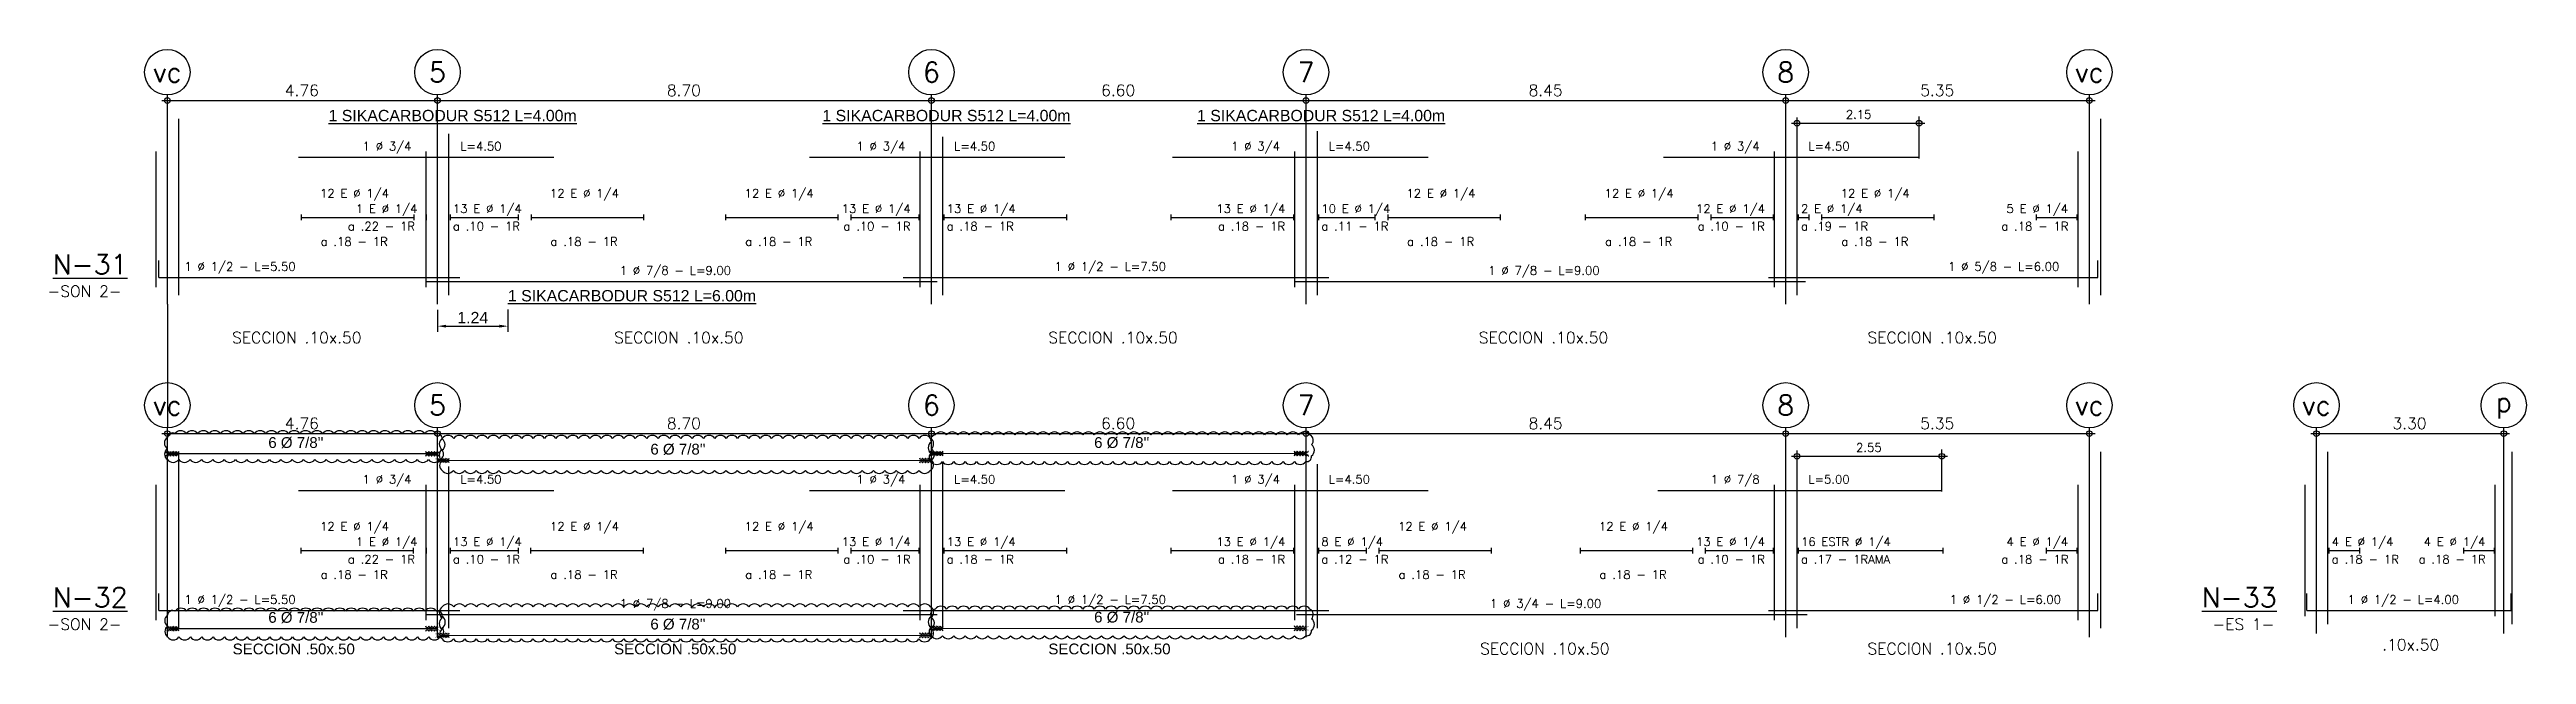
# Model space of a CAD drawing. Header units: millimetres. Extents: x 1 to 301, y -42 to 59.
# Drawn here: x 79.12 to 122.76, y 32.6 to 43.26 of the extents above; entities that cross this region are included whole.
import ezdxf
from ezdxf.enums import TextEntityAlignment as Align

# ---------------------------------------------------------------- set-up
doc = ezdxf.new("R2010")
doc.units = ezdxf.units.MM
doc.header["$LTSCALE"] = 0.0003
doc.header["$PDMODE"] = 34
doc.header["$PDSIZE"] = 0.1
for name, color, linetype in [('SIM-ACHURADOS', 8, 'Continuous'), ('SIM-COTAS', 1, 'Continuous'), ('SIM-FIBRACARB', 4, 'Continuous')]:
    doc.layers.add(name, color=color, linetype=linetype)
doc.styles.add('ARIAL EE', font='arial.ttf')
doc.styles.add('P140', font='SIMPLEX', dxfattribs={"height": 0.35})
doc.styles.add('P60', font='SIMPLEX', dxfattribs={"height": 0.16})
doc.styles.add('P80', font='SIMPLEX', dxfattribs={"height": 0.2})
doc.dimstyles.new('RE - STANDAR', dxfattribs={"dimtxt": 0.002, "dimasz": 0.0015, "dimexe": 0.001, "dimexo": 0.001, "dimgap": 0.0005, "dimtad": 1, "dimzin": 4, "dimdsep": 46, "dimtxsty": 'ARIAL EE', "dimcen": -0.001, "dimclrd": 256, "dimclre": 256, "dimclrt": 2, "dimadec": 0, "dimazin": 0, "dimtfac": 1, "dimtix": 1, "dimtofl": 0, "dimtmove": 1, "dimatfit": 0, "dimfxl": 0.0015, "dimtolj": 1, "dimtzin": 4, "dimlwd": -1, "dimlwe": -1, "dimarcsym": 0})

msp = doc.modelspace()

# ---------------------------------------------------------------- texts
at = {"layer": 'SIM-ACHURADOS', "style": 'P140'}
for s, p in [('vc', (81.2, 42.861)), ('5', (85.96, 42.861)), ('6', (94.66, 42.861)), ('7', (101.26, 42.861)), ('8', (109.71, 42.861)), ('vc', (115.06, 42.861)), ('5', (85.96, 36.991)), ('6', (94.66, 36.991)), ('7', (101.26, 36.991)), ('8', (109.71, 36.991)), ('p', (122.36, 36.991)), ('vc', (81.2, 36.991)), ('vc', (115.06, 36.991)), ('vc', (119.06, 36.991))]:
    msp.add_text(s, height=0.35, dxfattribs=at).set_placement(p, align=Align.MIDDLE)
at = {"layer": 'SIM-ACHURADOS'}
for s, height, style, p in [('4.76', 0.2, 'P80', (83.27, 42.441)), ('8.70', 0.2, 'P80', (90, 42.441)), ('6.60', 0.2, 'P80', (97.65, 42.441)), ('8.45', 0.2, 'P80', (105.18, 42.441)), ('5.35', 0.2, 'P80', (112.08, 42.441)), ('2.15', 0.15, 'P60', (110.77, 42.041)), ('1 %%c 3/4', 0.15, 'P60', (84.64, 41.481)), ('L=4.50', 0.15, 'P60', (86.36, 41.481)), ('1 %%c 3/4', 0.15, 'P60', (93.34, 41.481)), ('L=4.50', 0.15, 'P60', (95.06, 41.481)), ('1 %%c 3/4', 0.15, 'P60', (99.94, 41.481)), ('L=4.50', 0.15, 'P60', (101.66, 41.481)), ('1 %%c 3/4', 0.15, 'P60', (108.39, 41.481)), ('L=4.50', 0.15, 'P60', (110.11, 41.481)), ('12 E %%c 1/4', 0.15, 'P60', (83.89, 40.651)), ('12 E %%c 1/4', 0.15, 'P60', (87.94, 40.651)), ('12 E %%c 1/4', 0.15, 'P60', (91.37, 40.651)), ('12 E %%c 1/4', 0.15, 'P60', (103.03, 40.651)), ('12 E %%c 1/4', 0.15, 'P60', (106.52, 40.651)), ('12 E %%c 1/4', 0.15, 'P60', (110.68, 40.651)), ('a .22 - 1R', 0.15, 'P60', (84.38, 40.071)), ('1 E %%c 1/4', 0.15, 'P60', (84.52, 40.381)), ('a .10 - 1R', 0.15, 'P60', (86.23, 40.071)), ('13 E %%c 1/4', 0.15, 'P60', (86.23, 40.381)), ('13 E %%c 1/4', 0.15, 'P60', (93.08, 40.381)), ('a .10 - 1R', 0.15, 'P60', (93.11, 40.071)), ('a .18 - 1R', 0.15, 'P60', (94.93, 40.071)), ('13 E %%c 1/4', 0.15, 'P60', (94.93, 40.381)), ('13 E %%c 1/4', 0.15, 'P60', (99.68, 40.381)), ('a .18 - 1R', 0.15, 'P60', (99.71, 40.071)), ('a .11 - 1R', 0.15, 'P60', (101.53, 40.071)), ('10 E %%c 1/4', 0.15, 'P60', (101.53, 40.381)), ('12 E %%c 1/4', 0.15, 'P60', (108.13, 40.381)), ('a .10 - 1R', 0.15, 'P60', (108.16, 40.071)), ('2 E %%c 1/4', 0.15, 'P60', (109.98, 40.381)), ('a .19 - 1R', 0.15, 'P60', (109.98, 40.071)), ('a .18 - 1R', 0.15, 'P60', (113.51, 40.071)), ('5 E %%c 1/4', 0.15, 'P60', (113.6, 40.381)), ('a .18 - 1R', 0.15, 'P60', (83.9, 39.801)), ('a .18 - 1R', 0.15, 'P60', (87.95, 39.801)), ('a .18 - 1R', 0.15, 'P60', (91.38, 39.801)), ('a .18 - 1R', 0.15, 'P60', (103.04, 39.801)), ('a .18 - 1R', 0.15, 'P60', (106.53, 39.801)), ('a .18 - 1R', 0.15, 'P60', (110.69, 39.801)), ('1 %%c 1/2 - L=5.50', 0.15, 'P60', (81.5, 39.361)), ('1 %%c 7/8 - L=9.00', 0.15, 'P60', (89.17, 39.291)), ('1 %%c 1/2 - L=7.50', 0.15, 'P60', (96.83, 39.361)), ('1 %%c 7/8 - L=9.00', 0.15, 'P60', (104.47, 39.291)), ('1 %%c 5/8 - L=6.00', 0.15, 'P60', (112.57, 39.361)), ('-SON 2-', 0.2, 'P80', (79.09, 38.901)), ('SECCION .10x.50', 0.2, 'P80', (82.34, 38.084)), ('SECCION .10x.50', 0.2, 'P80', (89.07, 38.084)), ('SECCION .10x.50', 0.2, 'P80', (96.72, 38.084)), ('SECCION .10x.50', 0.2, 'P80', (104.304, 38.084)), ('SECCION .10x.50', 0.2, 'P80', (111.15, 38.084)), ('4.76', 0.2, 'P80', (83.27, 36.571)), ('8.70', 0.2, 'P80', (90, 36.571)), ('6.60', 0.2, 'P80', (97.65, 36.571)), ('8.45', 0.2, 'P80', (105.18, 36.571)), ('5.35', 0.2, 'P80', (112.08, 36.571)), ('3.30', 0.2, 'P80', (120.4, 36.571)), ('2.55', 0.15, 'P60', (110.95, 36.171)), ('1 %%c 3/4', 0.15, 'P60', (84.64, 35.611)), ('1 %%c 3/4', 0.15, 'P60', (93.34, 35.611)), ('1 %%c 3/4', 0.15, 'P60', (99.94, 35.611)), ('1 %%c 7/8', 0.15, 'P60', (108.39, 35.611)), ('L=4.50', 0.15, 'P60', (86.36, 35.611)), ('L=4.50', 0.15, 'P60', (95.06, 35.611)), ('L=4.50', 0.15, 'P60', (101.66, 35.611)), ('L=5.00', 0.15, 'P60', (110.11, 35.611)), ('12 E %%c 1/4', 0.15, 'P60', (83.89, 34.781)), ('12 E %%c 1/4', 0.15, 'P60', (87.94, 34.781)), ('12 E %%c 1/4', 0.15, 'P60', (91.37, 34.781)), ('12 E %%c 1/4', 0.15, 'P60', (102.88, 34.781)), ('12 E %%c 1/4', 0.15, 'P60', (106.42, 34.781)), ('1 E %%c 1/4', 0.15, 'P60', (84.52, 34.511)), ('13 E %%c 1/4', 0.15, 'P60', (86.23, 34.511)), ('13 E %%c 1/4', 0.15, 'P60', (93.08, 34.511)), ('13 E %%c 1/4', 0.15, 'P60', (94.93, 34.511)), ('13 E %%c 1/4', 0.15, 'P60', (99.68, 34.511)), ('8 E %%c 1/4', 0.15, 'P60', (101.53, 34.511)), ('13 E %%c 1/4', 0.15, 'P60', (108.13, 34.511)), ('16 ESTR %%c 1/4', 0.15, 'P60', (109.98, 34.511)), ('4 E %%c 1/4', 0.15, 'P60', (113.6, 34.511)), ('4 E %%c 1/4', 0.15, 'P60', (119.33, 34.511)), ('4 E %%c 1/4', 0.15, 'P60', (120.95, 34.511)), ('a .18 - 1R', 0.15, 'P60', (83.9, 33.931)), ('a .22 - 1R', 0.15, 'P60', (84.38, 34.201)), ('a .10 - 1R', 0.15, 'P60', (86.23, 34.201)), ('a .18 - 1R', 0.15, 'P60', (87.95, 33.931)), ('a .18 - 1R', 0.15, 'P60', (91.38, 33.931)), ('a .10 - 1R', 0.15, 'P60', (93.11, 34.201)), ('a .18 - 1R', 0.15, 'P60', (94.93, 34.201)), ('a .18 - 1R', 0.15, 'P60', (99.71, 34.201)), ('a .12 - 1R', 0.15, 'P60', (101.53, 34.201)), ('a .18 - 1R', 0.15, 'P60', (102.89, 33.931)), ('a .18 - 1R', 0.15, 'P60', (106.43, 33.931)), ('a .10 - 1R', 0.15, 'P60', (108.16, 34.201)), ('a .17 - 1RAMA', 0.15, 'P60', (109.98, 34.201)), ('a .18 - 1R', 0.15, 'P60', (113.51, 34.201)), ('a .18 - 1R', 0.15, 'P60', (119.33, 34.201)), ('a .18 - 1R', 0.15, 'P60', (120.86, 34.201)), ('1 %%c 1/2 - L=5.50', 0.15, 'P60', (81.5, 33.491)), ('1 %%c 7/8 - L=9.00', 0.15, 'P60', (89.17, 33.421)), ('1 %%c 1/2 - L=7.50', 0.15, 'P60', (96.83, 33.491)), ('1 %%c 3/4 - L=9.00', 0.15, 'P60', (104.5, 33.421)), ('1 %%c 1/2 - L=6.00', 0.15, 'P60', (112.6, 33.491)), ('1 %%c 1/2 - L=4.00', 0.15, 'P60', (119.61, 33.491)), ('-SON 2-', 0.2, 'P80', (79.09, 33.031)), ('-ES 1-', 0.2, 'P80', (117.23, 33.031)), ('SECCION .10x.50', 0.2, 'P80', (104.326, 32.601)), ('SECCION .10x.50', 0.2, 'P80', (111.15, 32.601)), ('.10x.50', 0.2, 'P80', (120.22, 32.671))]:
    msp.add_text(s, height=height, dxfattribs=dict(at, style=style)).set_placement(p)
at = {"layer": 'SIM-ACHURADOS', "style": 'P140'}
for s, p in [('%%UN-31', (80.5, 39.301)), ('%%UN-32', (80.5, 33.431)), ('%%UN-33', (118.36, 33.431))]:
    msp.add_text(s, height=0.35, dxfattribs=at).set_placement(p, align=Align.RIGHT)
at = {"layer": 'SIM-FIBRACARB', "style": 'ARIAL EE'}
for s, p in [("6 %%C 7/8'' ", (82.978, 36.239)), ("6 %%C 7/8'' ", (89.709, 36.122)), ("6 %%C 7/8'' ", (97.527, 36.239)), ("6 %%C 7/8'' ", (82.978, 33.157)), ("6 %%C 7/8'' ", (89.709, 33.039)), ("6 %%C 7/8'' ", (97.527, 33.162)), ('SECCION .50x.50', (82.35, 32.601)), ('SECCION .50x.50', (89.07, 32.601)), ('SECCION .50x.50', (96.72, 32.601))]:
    msp.add_text(s, height=0.19, dxfattribs=at).set_placement(p)
at = {"layer": 'SIM-FIBRACARB', "char_height": 0.2, "attachment_point": 1, "style": 'ARIAL EE'}
for s, width, insert in [('{\\L1 SIKACARBODUR S512 L=4.00m}', 4.52742, (84.04, 42.197)), ('{\\L1 SIKACARBODUR S512 L=4.00m}', 4.45516, (92.74, 42.197)), ('{\\L1 SIKACARBODUR S512 L=4.00m}', 4.4846, (99.34, 42.197)), ('{\\L1 SIKACARBODUR S512 L=6.00m}', 5.17015, (87.2, 39.022))]:
    msp.add_mtext_dynamic_manual_height_columns(s, width=width, gutter_width=0.005, heights=[0], dxfattribs=dict(at, insert=insert))

# ---------------------------------------------------------------- blocks, each defined once
blk = doc.blocks.new('*D22')
at = {"layer": 'SIM-COTAS', "transparency": 16777216}
for p, q in [((85.96, 38.671), (85.96, 38.285)), ((87.2, 38.678), (87.2, 38.285)), ((86.11, 38.385), (87.05, 38.385))]:
    blk.add_line(p, q, dxfattribs=at)
for points in [[(86.11, 38.41), (86.11, 38.36), (85.96, 38.385)], [(87.05, 38.41), (87.05, 38.36), (87.2, 38.385)]]:
    blk.add_solid(points, dxfattribs=at)
at = {"layer": 'SIM-COTAS', "color": 2, "transparency": 16777216, "insert": (86.58, 38.536), "char_height": 0.2, "attachment_point": 5, "style": 'ARIAL EE'}
blk.add_mtext('\\A1;1.24', dxfattribs=at)

# ---------------------------------------------------------------- dimensions: what is measured, and where the dimension line sits
at = {"layer": 'SIM-COTAS'}
dim = msp.add_linear_dim(base=(87.2, 38.385), p1=(85.96, 38.771), p2=(87.2, 38.778), dimstyle='RE - STANDAR', dxfattribs=at)
dim.commit()
dim.dimension.update_dxf_attribs({"geometry": '*D22', "text_midpoint": (86.58, 38.536)})

# ---------------------------------------------------------------- hatches: boundary and pattern name
at = {"layer": 'SIM-ACHURADOS'}
h = msp.add_hatch(dxfattribs=at)
h.set_pattern_fill('AR-SAND', color=256, scale=0.00039)
h.set_pattern_definition([(37.5, (72.411537, 55.009249), (-0.000624012, 0.019087116), [0, -0.01505712, 0, -0.0168402, 0, -0.01609725]), (7.5, (72.411537, 55.009249), (0.017531408, 0.02795618), [0, -0.00812292, 0, -0.01357122, 0, -0.00520065]), (327.5, (72.399353, 55.009249), (0.030848702, 5.605e-05), [0, -0.004953, 0, -0.0178308, 0, -0.0232791]), (317.5, (72.399353, 55.009249), (0.0297787, 0.008694244), [0, -0.0024765, 0, -0.01168908, 0, -0.0133731])])
edge = h.paths.add_edge_path()
edge.add_arc((81.18, 36.179), 0.025, 180, 360)
edge.add_arc((81.23, 36.179), 0.025, 180, 360)
edge.add_arc((81.28, 36.179), 0.025, 180, 360)
edge.add_arc((81.33, 36.179), 0.025, 180, 360)
edge.add_arc((81.38, 36.179), 0.025, 180, 360)
edge.add_line((81.405, 36.179), (81.405, 36.092))
edge.add_arc((81.38, 36.092), 0.025, 0, 180)
edge.add_arc((81.33, 36.092), 0.025, 0, 180)
edge.add_arc((81.28, 36.092), 0.025, 0, 180)
edge.add_arc((81.23, 36.092), 0.025, 0, 180)
edge.add_arc((81.18, 36.092), 0.025, 0, 180)
edge.add_arc((81.157, 36.135), 0.0434, 267.5097, 452.4903)
h = msp.add_hatch(dxfattribs=at)
h.set_pattern_fill('AR-SAND', color=256, scale=0.00039)
h.set_pattern_definition([(37.5, (76.760587, 55.00877), (-0.000624012, 0.019087116), [0, -0.01505712, 0, -0.0168402, 0, -0.01609725]), (7.5, (76.760587, 55.00877), (0.017531408, 0.02795618), [0, -0.00812292, 0, -0.01357122, 0, -0.00520065]), (327.5, (76.748403, 55.00877), (0.030848702, 5.605e-05), [0, -0.004953, 0, -0.0178308, 0, -0.0232791]), (317.5, (76.748403, 55.00877), (0.0297787, 0.008694244), [0, -0.0024765, 0, -0.01168908, 0, -0.0133731])])
edge = h.paths.add_edge_path()
edge.add_arc((85.98, 36.178), 0.025, 180, 360, ccw=False)
edge.add_arc((85.93, 36.178), 0.025, 180, 360, ccw=False)
edge.add_arc((85.88, 36.178), 0.025, 180, 360, ccw=False)
edge.add_arc((85.83, 36.178), 0.025, 180, 360, ccw=False)
edge.add_arc((85.78, 36.178), 0.025, 180, 360, ccw=False)
edge.add_line((85.755, 36.178), (85.755, 36.091))
edge.add_arc((85.78, 36.091), 0.025, 360, 540, ccw=False)
edge.add_arc((85.83, 36.091), 0.025, 360, 540, ccw=False)
edge.add_arc((85.88, 36.091), 0.025, 360, 540, ccw=False)
edge.add_arc((85.93, 36.091), 0.025, 360, 540, ccw=False)
edge.add_arc((85.98, 36.091), 0.025, 360, 540, ccw=False)
edge.add_arc((86.004, 36.135), 0.0434, 87.5097, 272.4903, ccw=False)
h = msp.add_hatch(dxfattribs=at)
h.set_pattern_fill('AR-SAND', color=256, scale=0.00039)
h.set_pattern_definition([(37.5, (77.171537, 54.892055), (-0.000624012, 0.019087116), [0, -0.01505712, 0, -0.0168402, 0, -0.01609725]), (7.5, (77.171537, 54.892055), (0.017531408, 0.02795618), [0, -0.00812292, 0, -0.01357122, 0, -0.00520065]), (327.5, (77.159353, 54.892055), (0.030848702, 5.605e-05), [0, -0.004953, 0, -0.0178308, 0, -0.0232791]), (317.5, (77.159353, 54.892055), (0.0297787, 0.008694244), [0, -0.0024765, 0, -0.01168908, 0, -0.0133731])])
edge = h.paths.add_edge_path()
edge.add_arc((85.94, 36.061), 0.025, 180, 360)
edge.add_arc((85.99, 36.061), 0.025, 180, 360)
edge.add_arc((86.04, 36.061), 0.025, 180, 360)
edge.add_arc((86.09, 36.061), 0.025, 180, 360)
edge.add_arc((86.14, 36.061), 0.025, 180, 360)
edge.add_line((86.165, 36.061), (86.165, 35.975))
edge.add_arc((86.14, 35.975), 0.025, 0, 180)
edge.add_arc((86.09, 35.975), 0.025, 0, 180)
edge.add_arc((86.04, 35.975), 0.025, 0, 180)
edge.add_arc((85.99, 35.975), 0.025, 0, 180)
edge.add_arc((85.94, 35.975), 0.025, 0, 180)
edge.add_arc((85.917, 36.018), 0.0434, 267.5097, 452.4903)
h = msp.add_hatch(dxfattribs=at)
h.set_pattern_fill('AR-SAND', color=256, scale=0.00039)
h.set_pattern_definition([(37.5, (85.460587, 54.891576), (-0.000624012, 0.019087116), [0, -0.01505712, 0, -0.0168402, 0, -0.01609725]), (7.5, (85.460587, 54.891576), (0.017531408, 0.02795618), [0, -0.00812292, 0, -0.01357122, 0, -0.00520065]), (327.5, (85.448403, 54.891576), (0.030848702, 5.605e-05), [0, -0.004953, 0, -0.0178308, 0, -0.0232791]), (317.5, (85.448403, 54.891576), (0.0297787, 0.008694244), [0, -0.0024765, 0, -0.01168908, 0, -0.0133731])])
edge = h.paths.add_edge_path()
edge.add_arc((94.68, 36.061), 0.025, 180, 360, ccw=False)
edge.add_arc((94.63, 36.061), 0.025, 180, 360, ccw=False)
edge.add_arc((94.58, 36.061), 0.025, 180, 360, ccw=False)
edge.add_arc((94.53, 36.061), 0.025, 180, 360, ccw=False)
edge.add_arc((94.48, 36.061), 0.025, 180, 360, ccw=False)
edge.add_line((94.455, 36.061), (94.455, 35.974))
edge.add_arc((94.48, 35.974), 0.025, 360, 540, ccw=False)
edge.add_arc((94.53, 35.974), 0.025, 360, 540, ccw=False)
edge.add_arc((94.58, 35.974), 0.025, 360, 540, ccw=False)
edge.add_arc((94.63, 35.974), 0.025, 360, 540, ccw=False)
edge.add_arc((94.68, 35.974), 0.025, 360, 540, ccw=False)
edge.add_arc((94.704, 36.018), 0.0434, 87.5097, 272.4903, ccw=False)
h = msp.add_hatch(dxfattribs=at)
h.set_pattern_fill('AR-SAND', color=256, scale=0.00039)
h.set_pattern_definition([(37.5, (85.871537, 55.014601), (-0.000624012, 0.019087116), [0, -0.01505712, 0, -0.0168402, 0, -0.01609725]), (7.5, (85.871537, 55.0146), (0.017531408, 0.02795618), [0, -0.00812292, 0, -0.01357122, 0, -0.00520065]), (327.5, (85.859353, 55.014601), (0.030848702, 5.605e-05), [0, -0.004953, 0, -0.0178308, 0, -0.0232791]), (317.5, (85.859353, 55.0146), (0.0297787, 0.008694244), [0, -0.0024765, 0, -0.01168908, 0, -0.0133731])])
edge = h.paths.add_edge_path()
edge.add_arc((94.64, 36.184), 0.025, 180, 360)
edge.add_arc((94.69, 36.184), 0.025, 180, 360)
edge.add_arc((94.74, 36.184), 0.025, 180, 360)
edge.add_arc((94.79, 36.184), 0.025, 180, 360)
edge.add_arc((94.84, 36.184), 0.025, 180, 360)
edge.add_line((94.865, 36.184), (94.865, 36.097))
edge.add_arc((94.84, 36.097), 0.025, 0, 180)
edge.add_arc((94.79, 36.097), 0.025, 0, 180)
edge.add_arc((94.74, 36.097), 0.025, 0, 180)
edge.add_arc((94.69, 36.097), 0.025, 0, 180)
edge.add_arc((94.64, 36.097), 0.025, 0, 180)
edge.add_arc((94.617, 36.141), 0.0434, 267.5097, 452.4903)
h = msp.add_hatch(dxfattribs=at)
h.set_pattern_fill('AR-SAND', color=256, scale=0.00039)
h.set_pattern_definition([(37.5, (92.060587, 55.013889), (-0.000624012, 0.019087116), [0, -0.01505712, 0, -0.0168402, 0, -0.01609725]), (7.5, (92.060587, 55.01389), (0.017531408, 0.02795618), [0, -0.00812292, 0, -0.01357122, 0, -0.00520065]), (327.5, (92.048403, 55.013889), (0.030848702, 5.605e-05), [0, -0.004953, 0, -0.0178308, 0, -0.0232791]), (317.5, (92.048403, 55.01389), (0.0297787, 0.008694244), [0, -0.0024765, 0, -0.01168908, 0, -0.0133731])])
edge = h.paths.add_edge_path()
edge.add_arc((101.28, 36.183), 0.025, 180, 360, ccw=False)
edge.add_arc((101.23, 36.183), 0.025, 180, 360, ccw=False)
edge.add_arc((101.18, 36.183), 0.025, 180, 360, ccw=False)
edge.add_arc((101.13, 36.183), 0.025, 180, 360, ccw=False)
edge.add_arc((101.08, 36.183), 0.025, 180, 360, ccw=False)
edge.add_line((101.055, 36.183), (101.055, 36.097))
edge.add_arc((101.08, 36.097), 0.025, 360, 540, ccw=False)
edge.add_arc((101.13, 36.097), 0.025, 360, 540, ccw=False)
edge.add_arc((101.18, 36.097), 0.025, 360, 540, ccw=False)
edge.add_arc((101.23, 36.097), 0.025, 360, 540, ccw=False)
edge.add_arc((101.28, 36.097), 0.025, 360, 540, ccw=False)
edge.add_arc((101.304, 36.14), 0.0434, 87.5097, 272.4903, ccw=False)
h = msp.add_hatch(dxfattribs=at)
h.set_pattern_fill('AR-SAND', color=256, scale=0.00039)
h.set_pattern_definition([(37.5, (72.411537, 51.926469), (-0.000624012, 0.019087116), [0, -0.01505712, 0, -0.0168402, 0, -0.01609725]), (7.5, (72.411537, 51.926469), (0.017531408, 0.02795618), [0, -0.00812292, 0, -0.01357122, 0, -0.00520065]), (327.5, (72.399353, 51.926469), (0.030848702, 5.605e-05), [0, -0.004953, 0, -0.0178308, 0, -0.0232791]), (317.5, (72.399353, 51.926469), (0.0297787, 0.008694244), [0, -0.0024765, 0, -0.01168908, 0, -0.0133731])])
edge = h.paths.add_edge_path()
edge.add_arc((81.18, 33.096), 0.025, 180, 360)
edge.add_arc((81.23, 33.096), 0.025, 180, 360)
edge.add_arc((81.28, 33.096), 0.025, 180, 360)
edge.add_arc((81.33, 33.096), 0.025, 180, 360)
edge.add_arc((81.38, 33.096), 0.025, 180, 360)
edge.add_line((81.405, 33.096), (81.405, 33.009))
edge.add_arc((81.38, 33.009), 0.025, 0, 180)
edge.add_arc((81.33, 33.009), 0.025, 0, 180)
edge.add_arc((81.28, 33.009), 0.025, 0, 180)
edge.add_arc((81.23, 33.009), 0.025, 0, 180)
edge.add_arc((81.18, 33.009), 0.025, 0, 180)
edge.add_arc((81.157, 33.052), 0.0434, 267.5097, 452.4903)
h = msp.add_hatch(dxfattribs=at)
h.set_pattern_fill('AR-SAND', color=256, scale=0.00039)
h.set_pattern_definition([(37.5, (76.760587, 51.92599), (-0.000624012, 0.019087116), [0, -0.01505712, 0, -0.0168402, 0, -0.01609725]), (7.5, (76.760587, 51.92599), (0.017531408, 0.02795618), [0, -0.00812292, 0, -0.01357122, 0, -0.00520065]), (327.5, (76.748403, 51.92599), (0.030848702, 5.605e-05), [0, -0.004953, 0, -0.0178308, 0, -0.0232791]), (317.5, (76.748403, 51.92599), (0.0297787, 0.008694244), [0, -0.0024765, 0, -0.01168908, 0, -0.0133731])])
edge = h.paths.add_edge_path()
edge.add_arc((85.98, 33.095), 0.025, 180, 360, ccw=False)
edge.add_arc((85.93, 33.095), 0.025, 180, 360, ccw=False)
edge.add_arc((85.88, 33.095), 0.025, 180, 360, ccw=False)
edge.add_arc((85.83, 33.095), 0.025, 180, 360, ccw=False)
edge.add_arc((85.78, 33.095), 0.025, 180, 360, ccw=False)
edge.add_line((85.755, 33.095), (85.755, 33.009))
edge.add_arc((85.78, 33.009), 0.025, 360, 540, ccw=False)
edge.add_arc((85.83, 33.009), 0.025, 360, 540, ccw=False)
edge.add_arc((85.88, 33.009), 0.025, 360, 540, ccw=False)
edge.add_arc((85.93, 33.009), 0.025, 360, 540, ccw=False)
edge.add_arc((85.98, 33.009), 0.025, 360, 540, ccw=False)
edge.add_arc((86.004, 33.052), 0.0434, 87.5097, 272.4903, ccw=False)
h = msp.add_hatch(dxfattribs=at)
h.set_pattern_fill('AR-SAND', color=256, scale=0.00039)
h.set_pattern_definition([(37.5, (77.171537, 51.809275), (-0.000624012, 0.019087116), [0, -0.01505712, 0, -0.0168402, 0, -0.01609725]), (7.5, (77.171537, 51.809275), (0.017531408, 0.02795618), [0, -0.00812292, 0, -0.01357122, 0, -0.00520065]), (327.5, (77.159353, 51.809275), (0.030848702, 5.605e-05), [0, -0.004953, 0, -0.0178308, 0, -0.0232791]), (317.5, (77.159353, 51.809275), (0.0297787, 0.008694244), [0, -0.0024765, 0, -0.01168908, 0, -0.0133731])])
edge = h.paths.add_edge_path()
edge.add_arc((85.94, 32.979), 0.025, 180, 360)
edge.add_arc((85.99, 32.979), 0.025, 180, 360)
edge.add_arc((86.04, 32.979), 0.025, 180, 360)
edge.add_arc((86.09, 32.979), 0.025, 180, 360)
edge.add_arc((86.14, 32.979), 0.025, 180, 360)
edge.add_line((86.165, 32.979), (86.165, 32.892))
edge.add_arc((86.14, 32.892), 0.025, 0, 180)
edge.add_arc((86.09, 32.892), 0.025, 0, 180)
edge.add_arc((86.04, 32.892), 0.025, 0, 180)
edge.add_arc((85.99, 32.892), 0.025, 0, 180)
edge.add_arc((85.94, 32.892), 0.025, 0, 180)
edge.add_arc((85.917, 32.935), 0.0434, 267.5097, 452.4903)
h = msp.add_hatch(dxfattribs=at)
h.set_pattern_fill('AR-SAND', color=256, scale=0.00039)
h.set_pattern_definition([(37.5, (85.460587, 51.808796), (-0.000624012, 0.019087116), [0, -0.01505712, 0, -0.0168402, 0, -0.01609725]), (7.5, (85.460587, 51.808796), (0.017531408, 0.02795618), [0, -0.00812292, 0, -0.01357122, 0, -0.00520065]), (327.5, (85.448403, 51.808796), (0.030848702, 5.605e-05), [0, -0.004953, 0, -0.0178308, 0, -0.0232791]), (317.5, (85.448403, 51.808796), (0.0297787, 0.008694244), [0, -0.0024765, 0, -0.01168908, 0, -0.0133731])])
edge = h.paths.add_edge_path()
edge.add_arc((94.68, 32.978), 0.025, 180, 360, ccw=False)
edge.add_arc((94.63, 32.978), 0.025, 180, 360, ccw=False)
edge.add_arc((94.58, 32.978), 0.025, 180, 360, ccw=False)
edge.add_arc((94.53, 32.978), 0.025, 180, 360, ccw=False)
edge.add_arc((94.48, 32.978), 0.025, 180, 360, ccw=False)
edge.add_line((94.455, 32.978), (94.455, 32.891))
edge.add_arc((94.48, 32.891), 0.025, 360, 540, ccw=False)
edge.add_arc((94.53, 32.891), 0.025, 360, 540, ccw=False)
edge.add_arc((94.58, 32.891), 0.025, 360, 540, ccw=False)
edge.add_arc((94.63, 32.891), 0.025, 360, 540, ccw=False)
edge.add_arc((94.68, 32.891), 0.025, 360, 540, ccw=False)
edge.add_arc((94.704, 32.935), 0.0434, 87.5097, 272.4903, ccw=False)
h = msp.add_hatch(dxfattribs=at)
h.set_pattern_fill('AR-SAND', color=256, scale=0.00039)
h.set_pattern_definition([(37.5, (85.871537, 51.931821), (-0.000624012, 0.019087116), [0, -0.01505712, 0, -0.0168402, 0, -0.01609725]), (7.5, (85.871537, 51.93182), (0.017531408, 0.02795618), [0, -0.00812292, 0, -0.01357122, 0, -0.00520065]), (327.5, (85.859353, 51.931821), (0.030848702, 5.605e-05), [0, -0.004953, 0, -0.0178308, 0, -0.0232791]), (317.5, (85.859353, 51.93182), (0.0297787, 0.008694244), [0, -0.0024765, 0, -0.01168908, 0, -0.0133731])])
edge = h.paths.add_edge_path()
edge.add_arc((94.64, 33.101), 0.025, 180, 360)
edge.add_arc((94.69, 33.101), 0.025, 180, 360)
edge.add_arc((94.74, 33.101), 0.025, 180, 360)
edge.add_arc((94.79, 33.101), 0.025, 180, 360)
edge.add_arc((94.84, 33.101), 0.025, 180, 360)
edge.add_line((94.865, 33.101), (94.865, 33.014))
edge.add_arc((94.84, 33.014), 0.025, 0, 180)
edge.add_arc((94.79, 33.014), 0.025, 0, 180)
edge.add_arc((94.74, 33.014), 0.025, 0, 180)
edge.add_arc((94.69, 33.014), 0.025, 0, 180)
edge.add_arc((94.64, 33.014), 0.025, 0, 180)
edge.add_arc((94.617, 33.058), 0.0434, 267.5097, 452.4903)
h = msp.add_hatch(dxfattribs=at)
h.set_pattern_fill('AR-SAND', color=256, scale=0.00039)
h.set_pattern_definition([(37.5, (92.060587, 51.931109), (-0.000624012, 0.019087116), [0, -0.01505712, 0, -0.0168402, 0, -0.01609725]), (7.5, (92.060587, 51.93111), (0.017531408, 0.02795618), [0, -0.00812292, 0, -0.01357122, 0, -0.00520065]), (327.5, (92.048403, 51.931109), (0.030848702, 5.605e-05), [0, -0.004953, 0, -0.0178308, 0, -0.0232791]), (317.5, (92.048403, 51.93111), (0.0297787, 0.008694244), [0, -0.0024765, 0, -0.01168908, 0, -0.0133731])])
edge = h.paths.add_edge_path()
edge.add_arc((101.28, 33.101), 0.025, 180, 360, ccw=False)
edge.add_arc((101.23, 33.101), 0.025, 180, 360, ccw=False)
edge.add_arc((101.18, 33.101), 0.025, 180, 360, ccw=False)
edge.add_arc((101.13, 33.101), 0.025, 180, 360, ccw=False)
edge.add_arc((101.08, 33.101), 0.025, 180, 360, ccw=False)
edge.add_line((101.055, 33.101), (101.055, 33.014))
edge.add_arc((101.08, 33.014), 0.025, 360, 540, ccw=False)
edge.add_arc((101.13, 33.014), 0.025, 360, 540, ccw=False)
edge.add_arc((101.18, 33.014), 0.025, 360, 540, ccw=False)
edge.add_arc((101.23, 33.014), 0.025, 360, 540, ccw=False)
edge.add_arc((101.28, 33.014), 0.025, 360, 540, ccw=False)
edge.add_arc((101.304, 33.057), 0.0434, 87.5097, 272.4903, ccw=False)

# ---------------------------------------------------------------- linework, layer by layer
at = {"color": 6}
for points in [[(81.2, 36.036, 0.520567), (81.4, 36.036, 0.520567), (81.6, 36.036, 0.520567), (81.8, 36.036, 0.520567), (82, 36.036, 0.520567), (82.2, 36.036, 0.520567), (82.4, 36.036, 0.520567), (82.6, 36.036, 0.520567), (82.8, 36.036, 0.520567), (83, 36.036, 0.520567), (83.2, 36.036, 0.520567), (83.4, 36.036, 0.520567), (83.6, 36.036, 0.520567), (83.8, 36.036, 0.520567), (84, 36.036, 0.520567), (84.2, 36.036, 0.520567), (84.4, 36.036, 0.520567), (84.6, 36.036, 0.520567), (84.8, 36.036, 0.520567), (85, 36.036, 0.520567), (85.2, 36.036, 0.520567), (85.4, 36.036, 0.520567), (85.6, 36.036, 0.520567), (85.8, 36.036, 0.520567), (86, 36.036, 0.520567), (86.04, 36.197, 0.520567), (86.04, 36.397, 0.520567), (85.934, 36.491, 0.520567), (85.734, 36.491, 0.520567), (85.534, 36.491, 0.520567), (85.334, 36.491, 0.520567), (85.134, 36.491, 0.520567), (84.934, 36.491, 0.520567), (84.734, 36.491, 0.520567), (84.534, 36.491, 0.520567), (84.334, 36.491, 0.520567), (84.134, 36.491, 0.520567), (83.934, 36.491, 0.520567), (83.734, 36.491, 0.520567), (83.534, 36.491, 0.520567), (83.334, 36.491, 0.520567), (83.134, 36.491, 0.520567), (82.934, 36.491, 0.520567), (82.734, 36.491, 0.520567), (82.534, 36.491, 0.520567), (82.334, 36.491, 0.520567), (82.134, 36.491, 0.520567), (81.934, 36.491, 0.520567), (81.734, 36.491, 0.520567), (81.534, 36.491, 0.520567), (81.334, 36.491, 0.520567), (81.2, 36.425, 0.520567), (81.2, 36.225, 0.520567)], [(86.04, 35.843, 0.520567), (86.24, 35.843, 0.520567), (86.44, 35.843, 0.520567), (86.64, 35.843, 0.520567), (86.84, 35.843, 0.520567), (87.04, 35.843, 0.520567), (87.24, 35.843, 0.520567), (87.44, 35.843, 0.520567), (87.64, 35.843, 0.520567), (87.84, 35.843, 0.520567), (88.04, 35.843, 0.520567), (88.24, 35.843, 0.520567), (88.44, 35.843, 0.520567), (88.64, 35.843, 0.520567), (88.84, 35.843, 0.520567), (89.04, 35.843, 0.520567), (89.24, 35.843, 0.520567), (89.44, 35.843, 0.520567), (89.64, 35.843, 0.520567), (89.84, 35.843, 0.520567), (90.04, 35.843, 0.520567), (90.24, 35.843, 0.520567), (90.44, 35.843, 0.520567), (90.64, 35.843, 0.520567), (90.84, 35.843, 0.520567), (91.04, 35.843, 0.520567), (91.24, 35.843, 0.520567), (91.44, 35.843, 0.520567), (91.64, 35.843, 0.520567), (91.84, 35.843, 0.520567), (92.04, 35.843, 0.520567), (92.24, 35.843, 0.520567), (92.44, 35.843, 0.520567), (92.64, 35.843, 0.520567), (92.84, 35.843, 0.520567), (93.04, 35.843, 0.520567), (93.24, 35.843, 0.520567), (93.44, 35.843, 0.520567), (93.64, 35.843, 0.520567), (93.84, 35.843, 0.520567), (94.04, 35.843, 0.520567), (94.24, 35.843, 0.520567), (94.44, 35.843, 0.520567), (94.64, 35.843, 0.520567), (94.66, 36.023, 0.520567), (94.66, 36.223, 0.520567), (94.644, 36.407, 0.520567), (94.444, 36.407, 0.520567), (94.244, 36.407, 0.520567), (94.044, 36.407, 0.520567), (93.844, 36.407, 0.520567), (93.644, 36.407, 0.520567), (93.444, 36.407, 0.520567), (93.244, 36.407, 0.520567), (93.044, 36.407, 0.520567), (92.844, 36.407, 0.520567), (92.644, 36.407, 0.520567), (92.444, 36.407, 0.520567), (92.244, 36.407, 0.520567), (92.044, 36.407, 0.520567), (91.844, 36.407, 0.520567), (91.644, 36.407, 0.520567), (91.444, 36.407, 0.520567), (91.244, 36.407, 0.520567), (91.044, 36.407, 0.520567), (90.844, 36.407, 0.520567), (90.644, 36.407, 0.520567), (90.444, 36.407, 0.520567), (90.244, 36.407, 0.520567), (90.044, 36.407, 0.520567), (89.844, 36.407, 0.520567), (89.644, 36.407, 0.520567), (89.444, 36.407, 0.520567), (89.244, 36.407, 0.520567), (89.044, 36.407, 0.520567), (88.844, 36.407, 0.520567), (88.644, 36.407, 0.520567), (88.444, 36.407, 0.520567), (88.244, 36.407, 0.520567), (88.044, 36.407, 0.520567), (87.844, 36.407, 0.520567), (87.644, 36.407, 0.520567), (87.444, 36.407, 0.520567), (87.244, 36.407, 0.520567), (87.044, 36.407, 0.520567), (86.844, 36.407, 0.520567), (86.644, 36.407, 0.520567), (86.444, 36.407, 0.520567), (86.244, 36.407, 0.520567), (86.044, 36.407, 0.520567), (86.04, 36.211, 0.520567), (86.04, 36.011, 0.520567)], [(94.655, 35.999, 0.520567), (94.855, 35.999, 0.520567), (95.055, 35.999, 0.520567), (95.255, 35.999, 0.520567), (95.455, 35.999, 0.520567), (95.655, 35.999, 0.520567), (95.855, 35.999, 0.520567), (96.055, 35.999, 0.520567), (96.255, 35.999, 0.520567), (96.455, 35.999, 0.520567), (96.655, 35.999, 0.520567), (96.855, 35.999, 0.520567), (97.055, 35.999, 0.520567), (97.255, 35.999, 0.520567), (97.455, 35.999, 0.520567), (97.655, 35.999, 0.520567), (97.855, 35.999, 0.520567), (98.055, 35.999, 0.520567), (98.255, 35.999, 0.520567), (98.455, 35.999, 0.520567), (98.655, 35.999, 0.520567), (98.855, 35.999, 0.520567), (99.055, 35.999, 0.520567), (99.255, 35.999, 0.520567), (99.455, 35.999, 0.520567), (99.655, 35.999, 0.520567), (99.855, 35.999, 0.520567), (100.055, 35.999, 0.520567), (100.255, 35.999, 0.520567), (100.455, 35.999, 0.520567), (100.655, 35.999, 0.520567), (100.855, 35.999, 0.520567), (101.055, 35.999, 0.520567), (101.255, 35.999, 0.520567), (101.356, 36.097, 0.520567), (101.356, 36.297, 0.520567), (101.328, 36.469, 0.520567), (101.128, 36.469, 0.520567), (100.928, 36.469, 0.520567), (100.728, 36.469, 0.520567), (100.528, 36.469, 0.520567), (100.328, 36.469, 0.520567), (100.128, 36.469, 0.520567), (99.928, 36.469, 0.520567), (99.728, 36.469, 0.520567), (99.528, 36.469, 0.520567), (99.328, 36.469, 0.520567), (99.128, 36.469, 0.520567), (98.928, 36.469, 0.520567), (98.728, 36.469, 0.520567), (98.528, 36.469, 0.520567), (98.328, 36.469, 0.520567), (98.128, 36.469, 0.520567), (97.928, 36.469, 0.520567), (97.728, 36.469, 0.520567), (97.528, 36.469, 0.520567), (97.328, 36.469, 0.520567), (97.128, 36.469, 0.520567), (96.928, 36.469, 0.520567), (96.728, 36.469, 0.520567), (96.528, 36.469, 0.520567), (96.328, 36.469, 0.520567), (96.128, 36.469, 0.520567), (95.928, 36.469, 0.520567), (95.728, 36.469, 0.520567), (95.528, 36.469, 0.520567), (95.328, 36.469, 0.520567), (95.128, 36.469, 0.520567), (94.928, 36.469, 0.520567), (94.728, 36.469, 0.520567), (94.655, 36.342, 0.520567), (94.655, 36.142, 0.520567)], [(81.205, 32.907, 0.520567), (81.405, 32.907, 0.520567), (81.605, 32.907, 0.520567), (81.805, 32.907, 0.520567), (82.005, 32.907, 0.520567), (82.205, 32.907, 0.520567), (82.405, 32.907, 0.520567), (82.605, 32.907, 0.520567), (82.805, 32.907, 0.520567), (83.005, 32.907, 0.520567), (83.205, 32.907, 0.520567), (83.405, 32.907, 0.520567), (83.605, 32.907, 0.520567), (83.805, 32.907, 0.520567), (84.005, 32.907, 0.520567), (84.205, 32.907, 0.520567), (84.405, 32.907, 0.520567), (84.605, 32.907, 0.520567), (84.805, 32.907, 0.520567), (85.005, 32.907, 0.520567), (85.205, 32.907, 0.520567), (85.405, 32.907, 0.520567), (85.605, 32.907, 0.520567), (85.805, 32.907, 0.520567), (86.005, 32.907, 0.520567), (86.044, 33.068, 0.520567), (86.044, 33.268, 0.520567), (85.939, 33.362, 0.520567), (85.739, 33.362, 0.520567), (85.539, 33.362, 0.520567), (85.339, 33.362, 0.520567), (85.139, 33.362, 0.520567), (84.939, 33.362, 0.520567), (84.739, 33.362, 0.520567), (84.539, 33.362, 0.520567), (84.339, 33.362, 0.520567), (84.139, 33.362, 0.520567), (83.939, 33.362, 0.520567), (83.739, 33.362, 0.520567), (83.539, 33.362, 0.520567), (83.339, 33.362, 0.520567), (83.139, 33.362, 0.520567), (82.939, 33.362, 0.520567), (82.739, 33.362, 0.520567), (82.539, 33.362, 0.520567), (82.339, 33.362, 0.520567), (82.139, 33.362, 0.520567), (81.939, 33.362, 0.520567), (81.739, 33.362, 0.520567), (81.539, 33.362, 0.520567), (81.339, 33.362, 0.520567), (81.205, 33.296, 0.520567), (81.205, 33.096, 0.520567)], [(86.04, 32.874, 0.520567), (86.24, 32.874, 0.520567), (86.44, 32.874, 0.520567), (86.64, 32.874, 0.520567), (86.84, 32.874, 0.520567), (87.04, 32.874, 0.520567), (87.24, 32.874, 0.520567), (87.44, 32.874, 0.520567), (87.64, 32.874, 0.520567), (87.84, 32.874, 0.520567), (88.04, 32.874, 0.520567), (88.24, 32.874, 0.520567), (88.44, 32.874, 0.520567), (88.64, 32.874, 0.520567), (88.84, 32.874, 0.520567), (89.04, 32.874, 0.520567), (89.24, 32.874, 0.520567), (89.44, 32.874, 0.520567), (89.64, 32.874, 0.520567), (89.84, 32.874, 0.520567), (90.04, 32.874, 0.520567), (90.24, 32.874, 0.520567), (90.44, 32.874, 0.520567), (90.64, 32.874, 0.520567), (90.84, 32.874, 0.520567), (91.04, 32.874, 0.520567), (91.24, 32.874, 0.520567), (91.44, 32.874, 0.520567), (91.64, 32.874, 0.520567), (91.84, 32.874, 0.520567), (92.04, 32.874, 0.520567), (92.24, 32.874, 0.520567), (92.44, 32.874, 0.520567), (92.64, 32.874, 0.520567), (92.84, 32.874, 0.520567), (93.04, 32.874, 0.520567), (93.24, 32.874, 0.520567), (93.44, 32.874, 0.520567), (93.64, 32.874, 0.520567), (93.84, 32.874, 0.520567), (94.04, 32.874, 0.520567), (94.24, 32.874, 0.520567), (94.44, 32.874, 0.520567), (94.64, 32.874, 0.520567), (94.66, 33.054, 0.520567), (94.66, 33.254, 0.520567), (94.644, 33.438, 0.520567), (94.444, 33.438, 0.520567), (94.244, 33.438, 0.520567), (94.044, 33.438, 0.520567), (93.844, 33.438, 0.520567), (93.644, 33.438, 0.520567), (93.444, 33.438, 0.520567), (93.244, 33.438, 0.520567), (93.044, 33.438, 0.520567), (92.844, 33.438, 0.520567), (92.644, 33.438, 0.520567), (92.444, 33.438, 0.520567), (92.244, 33.438, 0.520567), (92.044, 33.438, 0.520567), (91.844, 33.438, 0.520567), (91.644, 33.438, 0.520567), (91.444, 33.438, 0.520567), (91.244, 33.438, 0.520567), (91.044, 33.438, 0.520567), (90.844, 33.438, 0.520567), (90.644, 33.438, 0.520567), (90.444, 33.438, 0.520567), (90.244, 33.438, 0.520567), (90.044, 33.438, 0.520567), (89.844, 33.438, 0.520567), (89.644, 33.438, 0.520567), (89.444, 33.438, 0.520567), (89.244, 33.438, 0.520567), (89.044, 33.438, 0.520567), (88.844, 33.438, 0.520567), (88.644, 33.438, 0.520567), (88.444, 33.438, 0.520567), (88.244, 33.438, 0.520567), (88.044, 33.438, 0.520567), (87.844, 33.438, 0.520567), (87.644, 33.438, 0.520567), (87.444, 33.438, 0.520567), (87.244, 33.438, 0.520567), (87.044, 33.438, 0.520567), (86.844, 33.438, 0.520567), (86.644, 33.438, 0.520567), (86.444, 33.438, 0.520567), (86.244, 33.438, 0.520567), (86.044, 33.438, 0.520567), (86.04, 33.242, 0.520567), (86.04, 33.042, 0.520567)], [(94.655, 32.929, 0.520567), (94.855, 32.929, 0.520567), (95.055, 32.929, 0.520567), (95.255, 32.929, 0.520567), (95.455, 32.929, 0.520567), (95.655, 32.929, 0.520567), (95.855, 32.929, 0.520567), (96.055, 32.929, 0.520567), (96.255, 32.929, 0.520567), (96.455, 32.929, 0.520567), (96.655, 32.929, 0.520567), (96.855, 32.929, 0.520567), (97.055, 32.929, 0.520567), (97.255, 32.929, 0.520567), (97.455, 32.929, 0.520567), (97.655, 32.929, 0.520567), (97.855, 32.929, 0.520567), (98.055, 32.929, 0.520567), (98.255, 32.929, 0.520567), (98.455, 32.929, 0.520567), (98.655, 32.929, 0.520567), (98.855, 32.929, 0.520567), (99.055, 32.929, 0.520567), (99.255, 32.929, 0.520567), (99.455, 32.929, 0.520567), (99.655, 32.929, 0.520567), (99.855, 32.929, 0.520567), (100.055, 32.929, 0.520567), (100.255, 32.929, 0.520567), (100.455, 32.929, 0.520567), (100.655, 32.929, 0.520567), (100.855, 32.929, 0.520567), (101.055, 32.929, 0.520567), (101.255, 32.929, 0.520567), (101.356, 33.027, 0.520567), (101.356, 33.227, 0.520567), (101.328, 33.398, 0.520567), (101.128, 33.398, 0.520567), (100.928, 33.398, 0.520567), (100.728, 33.398, 0.520567), (100.528, 33.398, 0.520567), (100.328, 33.398, 0.520567), (100.128, 33.398, 0.520567), (99.928, 33.398, 0.520567), (99.728, 33.398, 0.520567), (99.528, 33.398, 0.520567), (99.328, 33.398, 0.520567), (99.128, 33.398, 0.520567), (98.928, 33.398, 0.520567), (98.728, 33.398, 0.520567), (98.528, 33.398, 0.520567), (98.328, 33.398, 0.520567), (98.128, 33.398, 0.520567), (97.928, 33.398, 0.520567), (97.728, 33.398, 0.520567), (97.528, 33.398, 0.520567), (97.328, 33.398, 0.520567), (97.128, 33.398, 0.520567), (96.928, 33.398, 0.520567), (96.728, 33.398, 0.520567), (96.528, 33.398, 0.520567), (96.328, 33.398, 0.520567), (96.128, 33.398, 0.520567), (95.928, 33.398, 0.520567), (95.728, 33.398, 0.520567), (95.528, 33.398, 0.520567), (95.328, 33.398, 0.520567), (95.128, 33.398, 0.520567), (94.928, 33.398, 0.520567), (94.728, 33.398, 0.520567), (94.655, 33.271, 0.520567), (94.655, 33.071, 0.520567)]]:
    msp.add_lwpolyline(points, format="xyb", close=True, dxfattribs=at)
for points in [[(81.405, 36.092, 1), (81.355, 36.092, 1), (81.305, 36.092, 1), (81.255, 36.092, 1), (81.205, 36.092, 1), (81.205, 36.092, -0.107777), (81.205, 36.179, 1), (81.205, 36.179, 1), (81.255, 36.179, 1), (81.305, 36.179, 1), (81.355, 36.179, 1), (81.405, 36.179)], [(85.755, 36.091, -1), (85.805, 36.091, -1), (85.855, 36.091, -1), (85.905, 36.091, -1), (85.955, 36.091, -1), (85.955, 36.091, 0.107777), (85.955, 36.178, -1), (85.955, 36.178, -1), (85.905, 36.178, -1), (85.855, 36.178, -1), (85.805, 36.178, -1), (85.755, 36.178)], [(86.165, 35.975, 1), (86.115, 35.975, 1), (86.065, 35.975, 1), (86.015, 35.975, 1), (85.965, 35.975, 1), (85.965, 35.975, -0.107777), (85.965, 36.061, 1), (85.965, 36.061, 1), (86.015, 36.061, 1), (86.065, 36.061, 1), (86.115, 36.061, 1), (86.165, 36.061)], [(94.455, 35.974, -1), (94.505, 35.974, -1), (94.555, 35.974, -1), (94.605, 35.974, -1), (94.655, 35.974, -1), (94.655, 35.974, 0.107777), (94.655, 36.061, -1), (94.655, 36.061, -1), (94.605, 36.061, -1), (94.555, 36.061, -1), (94.505, 36.061, -1), (94.455, 36.061)], [(94.865, 36.097, 1), (94.815, 36.097, 1), (94.765, 36.097, 1), (94.715, 36.097, 1), (94.665, 36.097, 1), (94.665, 36.097, -0.107777), (94.665, 36.184, 1), (94.665, 36.184, 1), (94.715, 36.184, 1), (94.765, 36.184, 1), (94.815, 36.184, 1), (94.865, 36.184)], [(101.055, 36.097, -1), (101.105, 36.097, -1), (101.155, 36.097, -1), (101.205, 36.097, -1), (101.255, 36.097, -1), (101.255, 36.097, 0.107777), (101.255, 36.183, -1), (101.255, 36.183, -1), (101.205, 36.183, -1), (101.155, 36.183, -1), (101.105, 36.183, -1), (101.055, 36.183)], [(81.405, 33.009, 1), (81.355, 33.009, 1), (81.305, 33.009, 1), (81.255, 33.009, 1), (81.205, 33.009, 1), (81.205, 33.009, -0.107777), (81.205, 33.096, 1), (81.205, 33.096, 1), (81.255, 33.096, 1), (81.305, 33.096, 1), (81.355, 33.096, 1), (81.405, 33.096)], [(85.755, 33.009, -1), (85.805, 33.009, -1), (85.855, 33.009, -1), (85.905, 33.009, -1), (85.955, 33.009, -1), (85.955, 33.009, 0.107777), (85.955, 33.095, -1), (85.955, 33.095, -1), (85.905, 33.095, -1), (85.855, 33.095, -1), (85.805, 33.095, -1), (85.755, 33.095)], [(86.165, 32.892, 1), (86.115, 32.892, 1), (86.065, 32.892, 1), (86.015, 32.892, 1), (85.965, 32.892, 1), (85.965, 32.892, -0.107777), (85.965, 32.979, 1), (85.965, 32.979, 1), (86.015, 32.979, 1), (86.065, 32.979, 1), (86.115, 32.979, 1), (86.165, 32.979)], [(94.455, 32.891, -1), (94.505, 32.891, -1), (94.555, 32.891, -1), (94.605, 32.891, -1), (94.655, 32.891, -1), (94.655, 32.891, 0.107777), (94.655, 32.978, -1), (94.655, 32.978, -1), (94.605, 32.978, -1), (94.555, 32.978, -1), (94.505, 32.978, -1), (94.455, 32.978)], [(94.865, 33.014, 1), (94.815, 33.014, 1), (94.765, 33.014, 1), (94.715, 33.014, 1), (94.665, 33.014, 1), (94.665, 33.014, -0.107777), (94.665, 33.101, 1), (94.665, 33.101, 1), (94.715, 33.101, 1), (94.765, 33.101, 1), (94.815, 33.101, 1), (94.865, 33.101)], [(101.055, 33.014, -1), (101.105, 33.014, -1), (101.155, 33.014, -1), (101.205, 33.014, -1), (101.255, 33.014, -1), (101.255, 33.014, 0.107777), (101.255, 33.101, -1), (101.255, 33.101, -1), (101.205, 33.101, -1), (101.155, 33.101, -1), (101.105, 33.101, -1), (101.055, 33.101)]]:
    msp.add_lwpolyline(points, format="xyb")
at = {"layer": 'SIM-ACHURADOS'}
for p, q in [((81.2, 38.771), (81.2, 42.461)), ((81.2, 42.361), (115.06, 42.361)), ((85.96, 38.771), (85.96, 42.461)), ((94.66, 38.771), (94.66, 42.461)), ((101.26, 38.771), (101.26, 42.461)), ((109.71, 38.771), (109.71, 42.461)), ((115.06, 38.771), (115.06, 42.461)), ((81.4, 38.931), (81.4, 42.041)), ((109.91, 38.931), (109.91, 42.041)), ((109.91, 41.961), (112.06, 41.961)), ((112.06, 41.341), (112.06, 42.081)), ((115.26, 38.931), (115.26, 42.041)), ((81, 39.071), (81, 41.461)), ((85.76, 39.071), (85.76, 41.461)), ((86.16, 38.931), (86.16, 41.773)), ((94.46, 39.071), (94.46, 41.461)), ((94.86, 38.931), (94.86, 41.722)), ((101.06, 39.071), (101.06, 41.461)), ((101.46, 38.931), (101.46, 41.822)), ((109.51, 39.071), (109.51, 41.461)), ((114.86, 39.071), (114.86, 41.461)), ((83.51, 41.361), (88.01, 41.361)), ((92.51, 41.361), (97.01, 41.361)), ((98.91, 41.361), (103.41, 41.361)), ((107.56, 41.361), (112.06, 41.361)), ((83.56, 40.351), (83.56, 40.251)), ((83.56, 40.301), (85.54, 40.301)), ((85.54, 40.351), (85.54, 40.251)), ((85.76, 40.351), (85.76, 40.251)), ((85.76, 40.351), (85.76, 40.251)), ((85.76, 40.301), (85.76, 40.301)), ((86.18, 40.351), (86.18, 40.251)), ((86.18, 40.301), (87.38, 40.301)), ((87.38, 40.351), (87.38, 40.251)), ((87.61, 40.351), (87.61, 40.251)), ((87.61, 40.301), (89.59, 40.301)), ((89.59, 40.351), (89.59, 40.251)), ((91.03, 40.351), (91.03, 40.251)), ((91.03, 40.301), (93.01, 40.301)), ((93.01, 40.351), (93.01, 40.251)), ((93.24, 40.351), (93.24, 40.251)), ((93.24, 40.301), (94.44, 40.301)), ((94.44, 40.351), (94.44, 40.251)), ((94.88, 40.351), (94.88, 40.251)), ((94.88, 40.301), (97.04, 40.301)), ((97.04, 40.351), (97.04, 40.251)), ((98.88, 40.351), (98.88, 40.251)), ((98.88, 40.301), (101.04, 40.301)), ((101.04, 40.351), (101.04, 40.251)), ((101.48, 40.351), (101.48, 40.251)), ((101.48, 40.301), (102.47, 40.301)), ((102.47, 40.351), (102.47, 40.251)), ((102.7, 40.351), (102.7, 40.251)), ((102.7, 40.301), (104.68, 40.301)), ((104.68, 40.351), (104.68, 40.251)), ((106.18, 40.351), (106.18, 40.251)), ((106.18, 40.301), (108.16, 40.301)), ((108.16, 40.351), (108.16, 40.251)), ((108.39, 40.351), (108.39, 40.251)), ((108.39, 40.301), (109.49, 40.301)), ((109.49, 40.351), (109.49, 40.251)), ((109.93, 40.351), (109.93, 40.251)), ((109.93, 40.301), (110.12, 40.301)), ((110.12, 40.351), (110.12, 40.251)), ((110.34, 40.351), (110.34, 40.251)), ((110.34, 40.301), (112.32, 40.301)), ((112.32, 40.351), (112.32, 40.251)), ((114.12, 40.351), (114.12, 40.251)), ((114.12, 40.301), (114.84, 40.301)), ((114.84, 40.351), (114.84, 40.251)), ((81.05, 39.241), (81.05, 39.541)), ((115.21, 39.241), (115.21, 39.541)), ((81.05, 39.241), (86.35, 39.241)), ((85.76, 39.171), (94.76, 39.171)), ((94.16, 39.241), (101.66, 39.241)), ((101.06, 39.171), (110.06, 39.171)), ((109.41, 39.241), (115.21, 39.241)), ((81.2, 38.771), (81.2, 36.591)), ((81.2, 32.901), (81.2, 36.591)), ((81.2, 36.491), (115.06, 36.491)), ((85.96, 32.901), (85.96, 36.591)), ((94.66, 32.901), (94.66, 36.591)), ((101.26, 32.901), (101.26, 36.591)), ((109.71, 32.901), (109.71, 36.591)), ((115.06, 32.901), (115.06, 36.591)), ((119.06, 32.971), (119.06, 36.591)), ((119.06, 36.491), (122.36, 36.491)), ((122.36, 32.971), (122.36, 36.591)), ((81.4, 33.061), (81.4, 36.171)), ((86.16, 33.061), (86.16, 35.91)), ((94.86, 33.061), (94.86, 35.989)), ((101.46, 33.061), (101.46, 35.952)), ((109.91, 33.061), (109.91, 36.171)), ((109.91, 36.091), (112.46, 36.091)), ((112.46, 35.471), (112.46, 36.211)), ((115.26, 33.061), (115.26, 36.171)), ((119.26, 33.131), (119.26, 36.171)), ((122.51, 33.131), (122.51, 36.171)), ((81, 33.201), (81, 35.591)), ((83.51, 35.491), (88.01, 35.491)), ((85.76, 33.201), (85.76, 35.591)), ((92.51, 35.491), (97.01, 35.491)), ((94.46, 33.201), (94.46, 35.591)), ((98.91, 35.491), (103.41, 35.491)), ((101.06, 33.201), (101.06, 35.591)), ((107.46, 35.491), (112.46, 35.491)), ((109.51, 33.201), (109.51, 35.591)), ((114.86, 33.201), (114.86, 35.591)), ((118.86, 33.271), (118.86, 35.591)), ((122.21, 33.271), (122.21, 35.591)), ((83.55, 34.481), (83.55, 34.381)), ((85.53, 34.481), (85.53, 34.381)), ((85.76, 34.481), (85.76, 34.381)), ((85.76, 34.481), (85.76, 34.381)), ((86.18, 34.481), (86.18, 34.381)), ((87.38, 34.481), (87.38, 34.381)), ((87.6, 34.481), (87.6, 34.381)), ((89.58, 34.481), (89.58, 34.381)), ((91.03, 34.481), (91.03, 34.381)), ((93.01, 34.481), (93.01, 34.381)), ((93.24, 34.481), (93.24, 34.381)), ((94.44, 34.481), (94.44, 34.381)), ((94.88, 34.481), (94.88, 34.381)), ((97.04, 34.481), (97.04, 34.381)), ((98.88, 34.481), (98.88, 34.381)), ((101.04, 34.481), (101.04, 34.381)), ((101.48, 34.481), (101.48, 34.381)), ((102.32, 34.481), (102.32, 34.381)), ((102.54, 34.481), (102.54, 34.381)), ((104.52, 34.481), (104.52, 34.381)), ((106.09, 34.481), (106.09, 34.381)), ((108.07, 34.481), (108.07, 34.381)), ((108.29, 34.481), (108.29, 34.381)), ((109.49, 34.481), (109.49, 34.381)), ((109.93, 34.481), (109.93, 34.381)), ((112.48, 34.481), (112.48, 34.381)), ((114.3, 34.481), (114.3, 34.381)), ((114.84, 34.481), (114.84, 34.381)), ((119.28, 34.481), (119.28, 34.381)), ((119.82, 34.481), (119.82, 34.381)), ((121.65, 34.481), (121.65, 34.381)), ((122.19, 34.481), (122.19, 34.381)), ((83.55, 34.431), (85.53, 34.431)), ((85.76, 34.431), (85.76, 34.431)), ((86.18, 34.431), (87.38, 34.431)), ((87.6, 34.431), (89.58, 34.431)), ((91.03, 34.431), (93.01, 34.431)), ((93.24, 34.431), (94.44, 34.431)), ((94.88, 34.431), (97.04, 34.431)), ((98.88, 34.431), (101.04, 34.431)), ((101.48, 34.431), (102.32, 34.431)), ((102.54, 34.431), (104.52, 34.431)), ((106.09, 34.431), (108.07, 34.431)), ((108.29, 34.431), (109.49, 34.431)), ((109.93, 34.431), (112.48, 34.431)), ((114.3, 34.431), (114.84, 34.431)), ((119.28, 34.431), (119.82, 34.431)), ((121.65, 34.431), (122.19, 34.431)), ((81.05, 33.371), (81.05, 33.671)), ((115.21, 33.371), (115.21, 33.671)), ((118.89, 33.371), (118.89, 33.671)), ((122.49, 33.371), (122.49, 33.671)), ((81.05, 33.371), (86.35, 33.371)), ((85.76, 33.301), (94.76, 33.301)), ((94.16, 33.371), (101.66, 33.371)), ((101.09, 33.301), (110.09, 33.301)), ((109.41, 33.371), (115.21, 33.371)), ((118.89, 33.371), (122.49, 33.371))]:
    msp.add_line(p, q, dxfattribs=at)
for centre in [(81.2, 42.861), (85.96, 42.861), (94.66, 42.861), (101.26, 42.861), (109.71, 42.861), (115.06, 42.861), (81.2, 36.991), (85.96, 36.991), (94.66, 36.991), (101.26, 36.991), (109.71, 36.991), (115.06, 36.991), (119.06, 36.991), (122.36, 36.991)]:
    msp.add_circle(centre, 0.4, dxfattribs=at)
for p in [(81.2, 42.361), (85.96, 42.361), (94.66, 42.361), (101.26, 42.361), (109.71, 42.361), (115.06, 42.361), (109.91, 41.961), (112.06, 41.961), (81.2, 36.491), (85.96, 36.491), (85.96, 36.491), (94.66, 36.491), (94.66, 36.491), (101.26, 36.491), (101.26, 36.491), (109.71, 36.491), (115.06, 36.491), (119.06, 36.491), (122.36, 36.491), (109.91, 36.091), (112.46, 36.091)]:
    msp.add_point(p, dxfattribs=at)
at = {"layer": 'SIM-FIBRACARB'}
for p, q in [((81.239, 36.139), (85.96, 36.139)), ((85.999, 36.022), (94.66, 36.017)), ((94.699, 36.144), (101.26, 36.14)), ((81.239, 33.056), (85.96, 33.056)), ((85.999, 32.939), (94.66, 32.935)), ((94.699, 33.062), (101.26, 33.057))]:
    msp.add_line(p, q, dxfattribs=at)

msp.set_redraw_order([(e.dxf.handle, doc.entitydb.next_handle()) for e in msp.query("TEXT MTEXT ATTDEF DIMENSION ARC_DIMENSION")])  # texts and dimensions are drawn at this point

doc.saveas('drawing.dxf')
